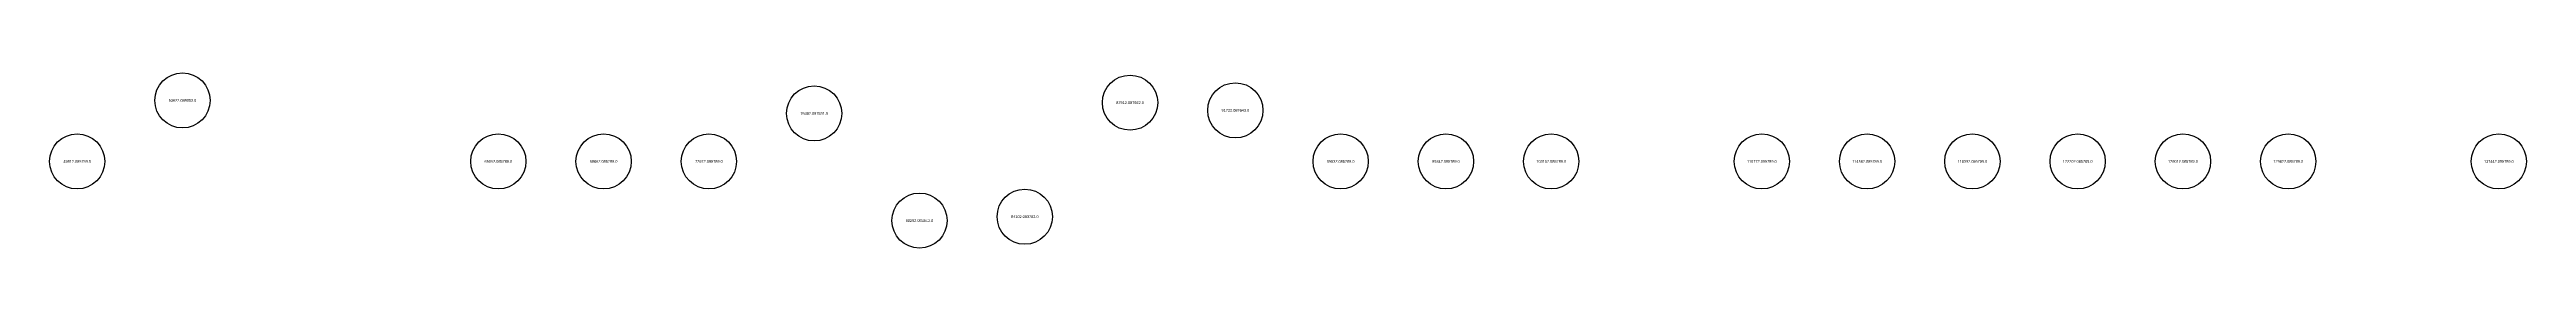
# Model space of a CAD drawing. Header units: metres. Extents: x -0.011 to 0.344, y -0.09 to 0.185.
# Drawn here: x 0.0488 to 0.1384, y 0.0826 to 0.089 of the extents above; entities that cross this region are included whole.
import ezdxf
from ezdxf.enums import TextEntityAlignment as Align

# ---------------------------------------------------------------- set-up
doc = ezdxf.new("R2010")
doc.units = ezdxf.units.M

msp = doc.modelspace()

# ---------------------------------------------------------------- linework, layer by layer
at = {"layer": 'pins', "color": 2}
for centre in [(0.053622, 0.088003), (0.087912, 0.087922), (0.076482, 0.087531), (0.091722, 0.087643), (0.049812, 0.085789), (0.065052, 0.085789), (0.068862, 0.085789), (0.072672, 0.085789), (0.095532, 0.085789), (0.099342, 0.085789), (0.103152, 0.085789), (0.110772, 0.085789), (0.114582, 0.085789), (0.118392, 0.085789), (0.122202, 0.085789), (0.126012, 0.085789), (0.129822, 0.085789), (0.137442, 0.085789), (0.080292, 0.083642), (0.084102, 0.083782)]:
    msp.add_circle(centre, 0.001, dxfattribs=at)

# ---------------------------------------------------------------- texts
at = {"layer": 'pins-Cordinates', "color": 2}
for s, p in [('53622.088003.0', (0.053622, 0.088003)), ('87912.087922.0', (0.087912, 0.087922)), ('76482.087531.0', (0.076482, 0.087531)), ('91722.087643.0', (0.091722, 0.087643)), ('49812.085789.0', (0.049812, 0.085789)), ('65052.085789.0', (0.065052, 0.085789)), ('68862.085789.0', (0.068862, 0.085789)), ('72672.085789.0', (0.072672, 0.085789)), ('95532.085789.0', (0.095532, 0.085789)), ('99342.085789.0', (0.099342, 0.085789)), ('103152.085789.0', (0.103152, 0.085789)), ('110772.085789.0', (0.110772, 0.085789)), ('114582.085789.0', (0.114582, 0.085789)), ('118392.085789.0', (0.118392, 0.085789)), ('122202.085789.0', (0.122202, 0.085789)), ('126012.085789.0', (0.126012, 0.085789)), ('129822.085789.0', (0.129822, 0.085789)), ('137442.085789.0', (0.137442, 0.085789)), ('80292.083642.0', (0.080292, 0.083642)), ('84102.083782.0', (0.084102, 0.083782))]:
    msp.add_text(s, height=0.0001, dxfattribs=at).set_placement(p, align=Align.MIDDLE_CENTER)

doc.saveas('drawing.dxf')
